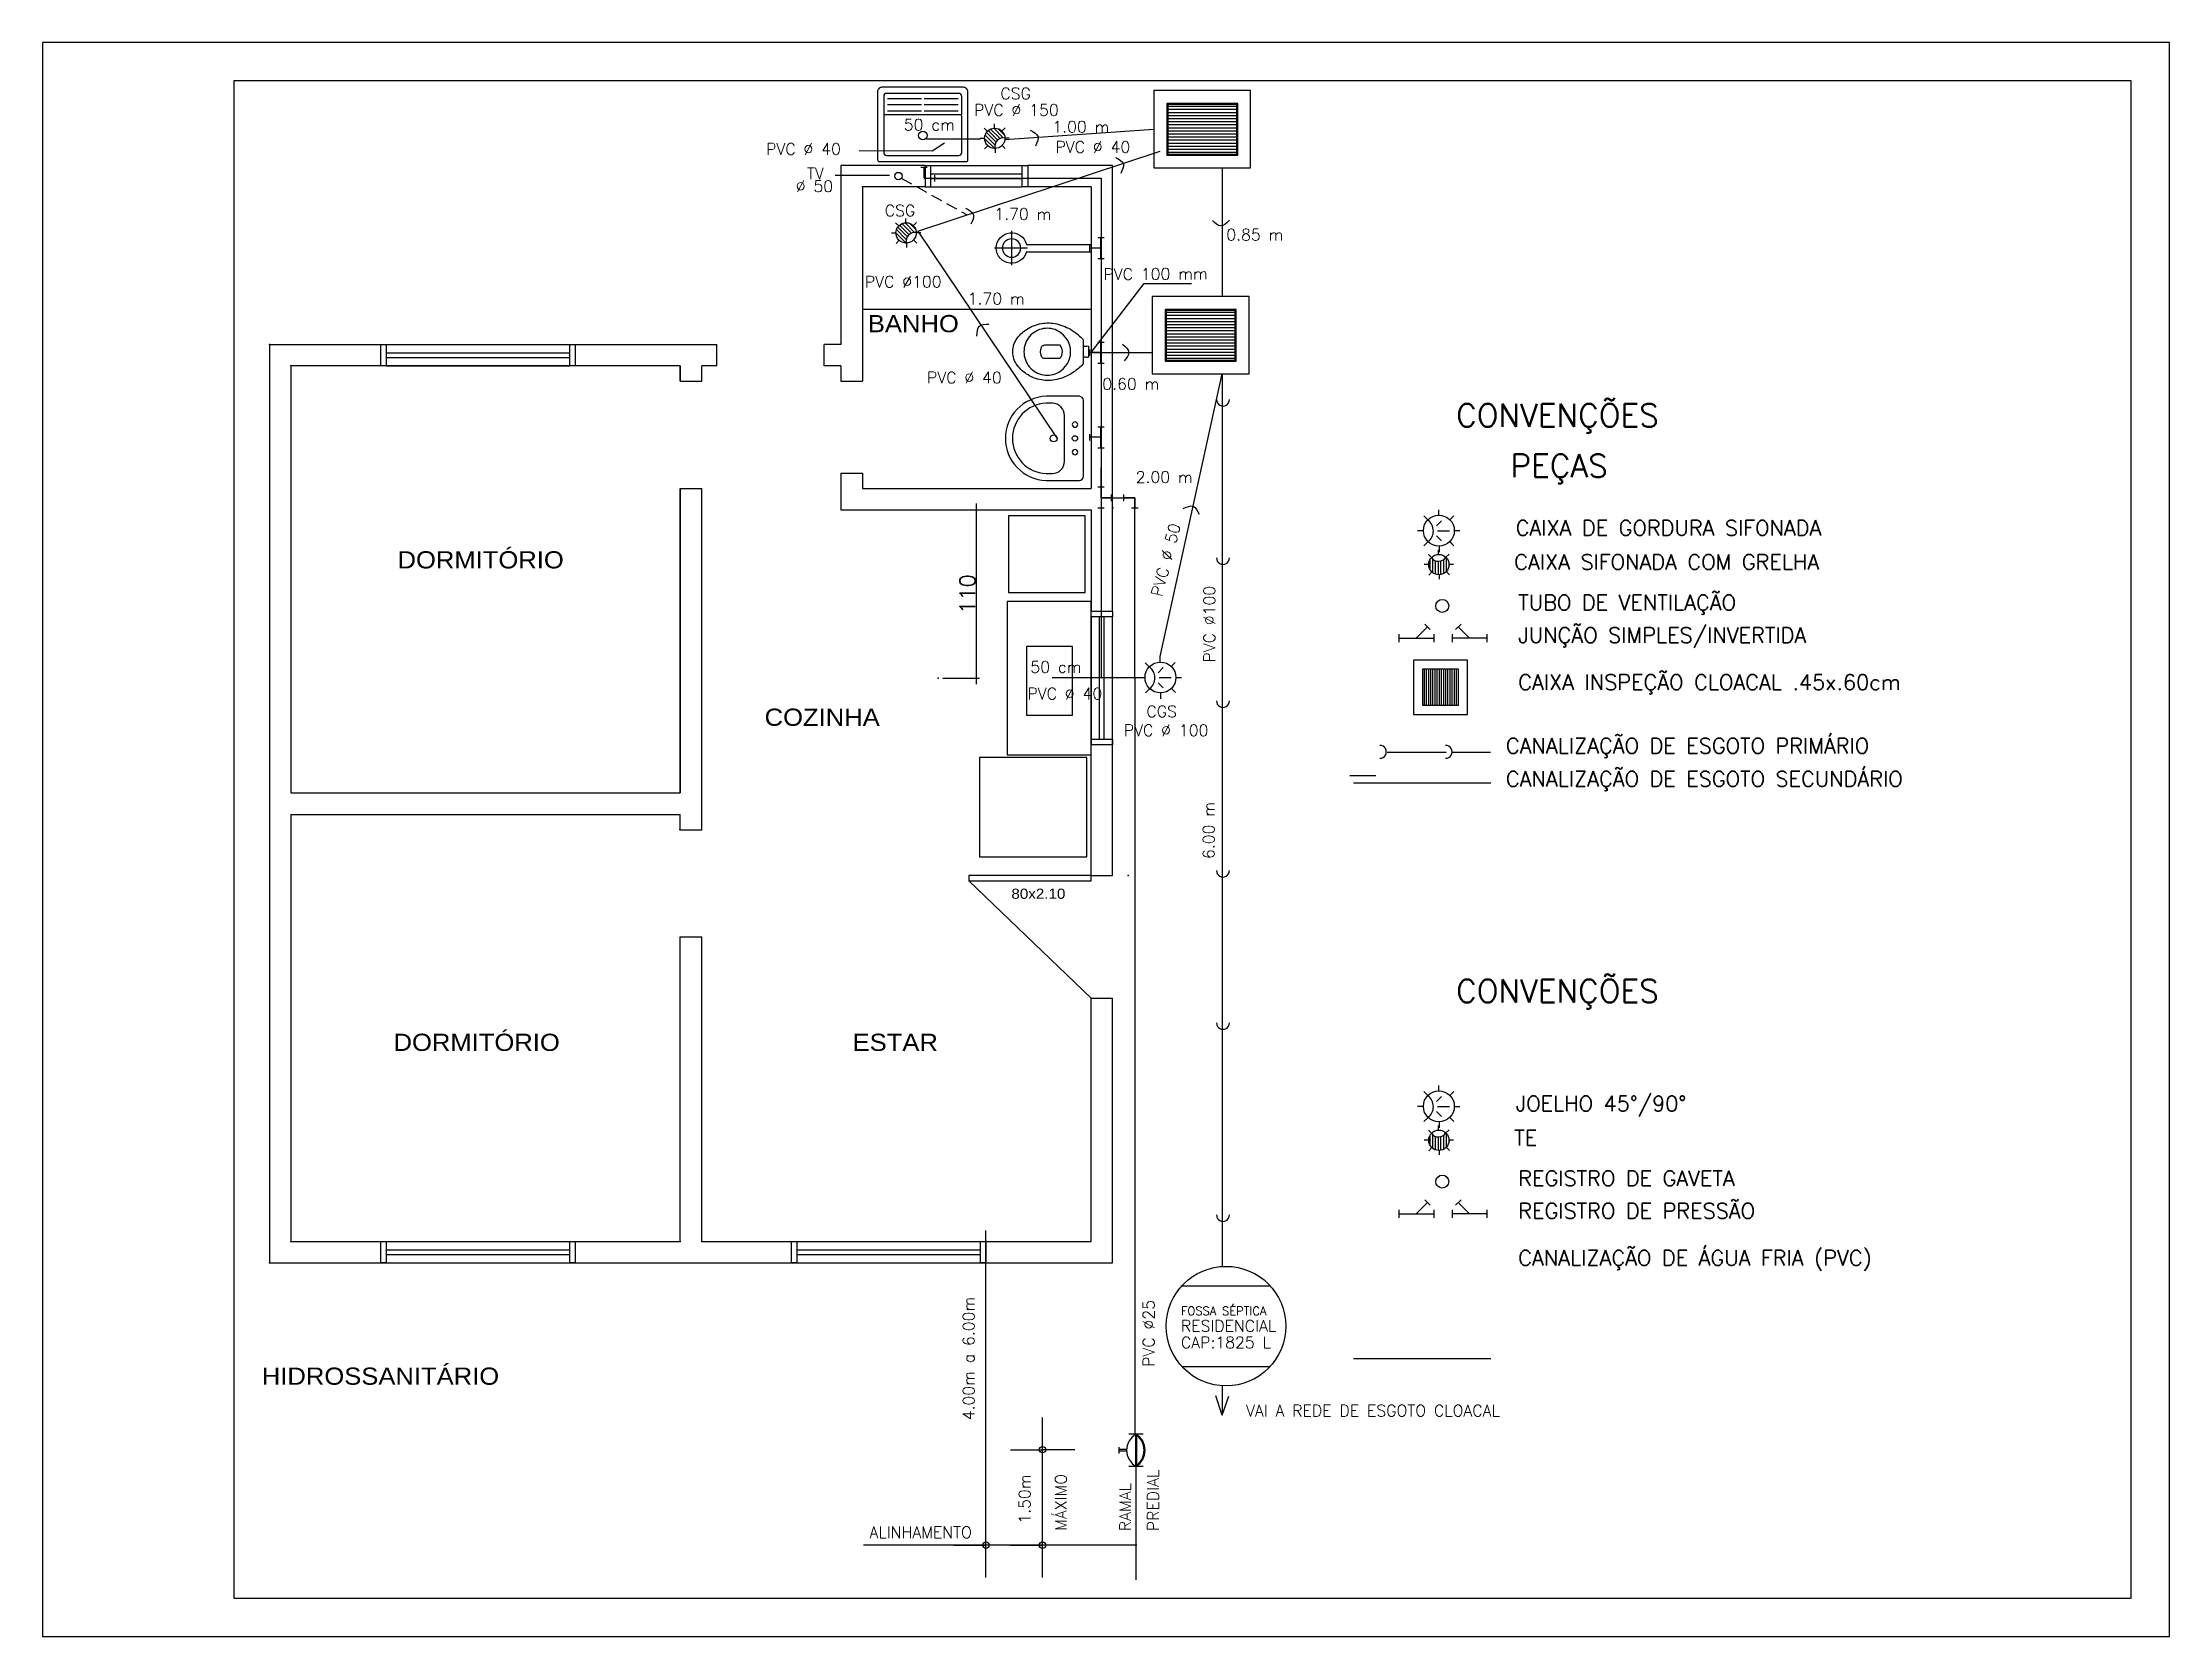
# Model space of a CAD drawing. Extents: x -6702 to 814, y 5971 to 8281.
# Drawn here: x -6695 to -5305, y 5971 to 7013 of the extents above; entities that cross this region are included whole.
import ezdxf

# ---------------------------------------------------------------- set-up
doc = ezdxf.new("R2010")
doc.units = 0
doc.header["$LTSCALE"] = 30
doc.header["$MEASUREMENT"] = 0
for name, pattern in [('ACAD_ISO03W100', [30, 12, -18]), ('DASHED2', [0.375, 0.25, -0.125]), ('TRACEJAD', [1, 0.3, -0.4, 0.3])]:
    doc.linetypes.add(name, pattern=pattern)
doc.layers.get('0').update_dxf_attribs({"color": 1, "linetype": 'CONTINUOUS'})
doc.layers.get('DEFPOINTS').update_dxf_attribs({"linetype": 'CONTINUOUS'})
for name, color, linetype in [('ABERTURAS', 1, 'CONTINUOUS'), ('AGUA', 2, 'CONTINUOUS'), ('BEIRAL', 7, 'TRACEJAD'), ('COTA', 1, 'CONTINUOUS'), ('EQUIP', 7, 'CONTINUOUS'), ('EQUIP_I', 1, 'CONTINUOUS'), ('ESG-CANO', 3, 'CONTINUOUS'), ('ESQUADRIA', 2, 'CONTINUOUS'), ('FOLHA', 7, 'CONTINUOUS'), ('HID1', 7, 'CONTINUOUS'), ('HID3', 2, 'CONTINUOUS'), ('ISOMETRI', 5, 'CONTINUOUS'), ('LINVISTA', 13, 'CONTINUOUS'), ('PAREDE', 6, 'CONTINUOUS'), ('PAREDES', 3, 'CONTINUOUS'), ('REG60-100', 1, 'CONTINUOUS'), ('TEXTOS', 2, 'CONTINUOUS'), ('UNIDADE', 4, 'CONTINUOUS')]:
    doc.layers.add(name, color=color, linetype=linetype)
doc.styles.add('REGUA120', font='simplex.shx')
doc.styles.add('REGUA60', font='simplex.shx')
doc.styles.add('REGUA80', font='simplex.shx')
doc.styles.add('ROMAN', font='ROMAN')

msp = doc.modelspace()

# ---------------------------------------------------------------- texts
at = {"color": 2, "linetype": 'ByBlock', "ltscale": 2, "insert": (-6090.198, 6652.342), "char_height": 10, "attachment_point": 5, "rotation": 90, "style": 'REGUA60'}
msp.add_mtext('\\A1;110', dxfattribs=at)
at = {"layer": 'HID1', "style": 'REGUA60'}
msp.add_text('FOSSA SÉPTICA', height=5.5, dxfattribs=at).set_placement((-5950.721, 6181.232))
at = {"layer": 'REG60-100', "linetype": 'Continuous', "ltscale": 3.937008, "style": 'REGUA60'}
for s, p in [('CSG', (-6068.681, 6975.567)), ('50 cm', (-6131.828, 6955.115)), ('PVC %%c 150', (-6085.829, 6964.737)), ('1.00 m', (-6034.713, 6953.81)), ('PVC %%c 40', (-6221.731, 6939.253)), ('PVC %%c 40', (-6032.662, 6940.653)), (' %%c 50', (-6207.521, 6914.985)), ('TV', (-6194.993, 6923.263)), ('CSG', (-6144.245, 6899.089)), ('1.70 m', (-6072.601, 6896.805)), ('0.85 m', (-5921.049, 6883.316)), ('PVC %%c100', (-6157.229, 6852.569, -143.196)), ('1.70 m', (-6090.02, 6841.542)), ('PVC %%c 40', (-6116.606, 6789.967)), ('0.60 m', (-6002.051, 6785.843)), ('2.00 m', (-5980.276, 6724.922)), ('50 cm', (-6049.084, 6600.906)), ('PVC %%c 40', (-6050.975, 6583.474)), ('CGS', (-5973.223, 6571.837)), ('PVC %%c 100', (-5988.044, 6559.544)), ('RESIDENCIAL', (-5950.721, 6170.402)), ('CAP:1825 L', (-5950.721, 6159.572)), ('VAI A REDE DE ESGOTO CLOACAL', (-5908.184, 6115.057)), ('ALINHAMENTO', (-6154.184, 6035.593, 44.759))]:
    msp.add_text(s, height=7.5, dxfattribs=at).set_placement(p)
for s, rotation, p in [('PVC 100 mm', 0.397564, (-6001.307, 6857.458)), ('PVC %%c 50', 75.37624, (-5963.153, 6650.031)), ('PREDIAL', 90.000003, (-5965.163, 6040.016, 44.759))]:
    msp.add_text(s, height=7.5, rotation=rotation, dxfattribs=at).set_placement(p)
at = {"layer": 'REG60-100'}
for s, height, style, p in [('CONVENÇÕES', 15, 'REGUA120', (-5770.837, 6761.578)), ('PEÇAS', 15, 'REGUA120', (-5735.421, 6728.6)), ('CAIXA DE GORDURA SIFONADA', 10, 'REGUA80', (-5731.945, 6690.482)), ('CAIXA SIFONADA COM GRELHA', 10, 'REGUA80', (-5732.893, 6668.23)), ('TUBO DE VENTILAÇÃO', 10, 'REGUA80', (-5730.265, 6641.689)), ('JUNÇÃO SIMPLES/INVERTIDA', 10, 'REGUA80', (-5730.265, 6620.409)), ('CAIXA INSPEÇÃO CLOACAL .45x.60cm', 10, 'REGUA80', (-5730.265, 6589.676)), ('CANALIZAÇÃO DE ESGOTO PRIMÁRIO', 10, 'REGUA80', (-5738.363, 6548.167)), ('CANALIZAÇÃO DE ESGOTO SECUNDÁRIO', 10, 'REGUA80', (-5738.363, 6526.507)), ('CONVENÇÕES', 15, 'REGUA120', (-5770.837, 6385.466)), ('JOELHO 45°/90°', 10, 'REGUA80', (-5731.945, 6314.37)), ('TE', 10, 'REGUA80', (-5732.893, 6292.118)), ('REGISTRO DE GAVETA', 10, 'REGUA80', (-5730.265, 6265.578)), ('REGISTRO DE PRESSÃO', 10, 'REGUA80', (-5730.265, 6244.297)), ('CANALIZAÇÃO DE ÁGUA FRIA (PVC)', 10, 'REGUA80', (-5730.265, 6213.564))]:
    msp.add_text(s, height=height, dxfattribs=dict(at, style=style)).set_placement(p)
at = {"layer": 'REG60-100', "linetype": 'Continuous', "ltscale": 4.72441, "style": 'REGUA60'}
for s, p in [('PVC %%c100', (-5928.413, 6607.524)), ('6.00 m', (-5928.849, 6479.156)), ('4.00m a 6.00m', (-6085.647, 6112.473, 44.759)), ('PVC %%c25', (-5968.003, 6147.394)), ('1.50m', (-6049.081, 6044.942, 44.759)), ('MÁXIMO', (-6025.388, 6040.203, 44.759)), ('RAMAL', (-5983.328, 6040.016, 44.759))]:
    msp.add_text(s, height=7.5, rotation=90.000003, dxfattribs=at).set_placement(p)
at = {"layer": 'TEXTOS', "linetype": 'Continuous', "ltscale": 3.937008, "style": 'ROMAN', "width": 1.111111}
for s, height, p in [('BANHO', 11.2499, (-6155.265, 6823.335)), ('DORMITÓRIO', 11.2499, (-6462.585, 6669.03)), ('COZINHA', 11.2499, (-6222.718, 6566.195)), ('80x2.10', 6.6666, (-6061.473, 6453.173)), ('DORMITÓRIO', 11.2499, (-6465.184, 6353.804)), ('ESTAR', 11.2499, (-6165.241, 6353.804)), ('HIDROSSANITÁRIO', 11.25, (-6551.255, 6135.701))]:
    msp.add_text(s, height=height, dxfattribs=at).set_placement(p)

# ---------------------------------------------------------------- blocks, each defined once
blk = doc.blocks.new('A$C4FC90704')
at = {"layer": 'HID1', "linetype": 'Continuous', "ltscale": 2.204724}
for p, q in [((5.9, 29.5), (5.9, 5.9)), ((29.5, 29.5), (5.9, 29.5)), ((7.2, 5.9), (7.2, 29.5)), ((8.6, 5.9), (8.6, 29.5)), ((10, 5.9), (10, 29.5)), ((11.4, 5.9), (11.4, 29.5)), ((12.8, 5.9), (12.8, 29.5)), ((14.2, 5.9), (14.2, 29.5)), ((15.6, 5.9), (15.6, 29.5)), ((17, 5.9), (17, 29.5)), ((18.4, 5.9), (18.4, 29.5)), ((19.8, 5.9), (19.8, 29.5)), ((21.2, 5.9), (21.2, 29.5)), ((22.6, 5.9), (22.6, 29.5)), ((24, 5.9), (24, 29.5)), ((25.4, 5.9), (25.4, 29.5)), ((26.8, 5.9), (26.8, 29.5)), ((28.2, 5.9), (28.2, 29.5)), ((29.5, 5.9), (29.5, 29.5)), ((5.9, 5.9), (29.5, 5.9))]:
    blk.add_line(p, q, dxfattribs=at)
at = {"layer": 'HID3', "linetype": 'Continuous', "ltscale": 2.204724}
for p, q in [((0, 35.4), (0, 0)), ((35.4, 35.4), (0, 35.4)), ((35.4, 0), (35.4, 35.4)), ((0, 0), (35.4, 0))]:
    blk.add_line(p, q, dxfattribs=at)
blk = doc.blocks.new('A$C7C7C5568')
at = {"layer": 'HID1', "linetype": 'Continuous', "ltscale": 3.149606}
for p, q in [((4.8, 14.1), (2.8, 16.1)), ((9.5, 16.2), (9.5, 19.1)), ((14.2, 14.4), (16.3, 16.4)), ((14.4, 14.2), (14.4, 4.9)), ((2.9, 9.5), (0, 9.5)), ((5.1, 4.7), (3.1, 2.7)), ((3.7, 12.5), (3.7, 6.6)), ((5.5, 13.2), (5.5, 4.4)), ((7.3, 11.6), (7.3, 3.3)), ((9.1, 11.6), (9.1, 2.9)), ((9.9, 2.9), (9.9, 0)), ((10.8, 11.6), (10.8, 3)), ((12.6, 12.6), (12.6, 3.6)), ((14.5, 5), (16.6, 2.9)), ((16.2, 10.9), (16.2, 8.2)), ((16.3, 9.7), (19.2, 9.7))]:
    blk.add_line(p, q, dxfattribs=at)
blk.add_arc((9.4, 17.2), 5.54, 213.6462, 329.8203, dxfattribs=at)
at = {"layer": 'HID3', "linetype": 'Continuous', "ltscale": 3.149606}
blk.add_circle((9.7, 9.5), 6.65, dxfattribs=at)
blk = doc.blocks.new('A$C5DCB3E14')
at = {"layer": 'HID1', "linetype": 'Continuous', "ltscale": 3.149606}
for p, q in [((6.6, 21), (4, 23.6)), ((12.3, 17.1), (15.7, 20.5)), ((13.8, 24), (13.8, 27.7)), ((21, 21.1), (23.6, 23.7)), ((24, 14), (27.7, 14)), ((3.7, 13.8), (0, 13.8)), ((6.8, 6.6), (4.1, 4)), ((12.3, 10.6), (15.7, 7.3)), ((13, 13.9), (20.8, 13.9)), ((14, 3.7), (14, 0)), ((21.1, 6.8), (23.7, 4.1))]:
    blk.add_line(p, q, dxfattribs=at)
blk.add_arc((1.3, 13.7), 9, 307.8153, 53.408, dxfattribs=at)
at = {"layer": 'HID3', "linetype": 'Continuous', "ltscale": 3.149606}
blk.add_circle((13.9, 14), 10.1, dxfattribs=at)
blk = doc.blocks.new('SACHS__2')
at = {"layer": 'EQUIP', "color": 0, "linetype": 'ByBlock'}
for p, q in [((42.3, 2.4), (0, 2.4)), ((0, 2.4), (0, -2.4)), ((42.3, -2.4), (0, -2.4))]:
    blk.add_line(p, q, dxfattribs=at)
blk.add_arc((52, 0), 10, 193.8865, 166.1135, dxfattribs=at)
at = {"layer": 'EQUIP_I'}
for p, q in [((41.6, 0), (63.2, 0)), ((52, 11.2), (52, -11.2))]:
    blk.add_line(p, q, dxfattribs=at)
blk.add_circle((52, 0), 6, dxfattribs=at)
blk = doc.blocks.new('SAL60CS2')
at = {"layer": 'EQUIP', "color": 0, "linetype": 'ByBlock'}
blk.add_lwpolyline([(-27.5, -24.4), (-27.5, -2.6, -0.369445), (-24.9, 0), (0, 0), (24.9, 0, -0.369445), (27.5, -2.6), (27.5, -24.4, -0.40213), (0, -51, -0.40213)], format="xyb", close=True, dxfattribs=at)
at = {"layer": 'EQUIP_I'}
for points in [[(0, -12.4), (14.9, -12.4, -0.410423), (23, -20.3), (23, -24.4, -0.401806), (0, -46.4, -0.401806), (-23, -24.4), (-23, -20.3, -0.410423), (-14.9, -12.4)], [(0, -3.8, 1), (0, -7.3, 1)], [(0, -21.7, 1), (0, -17.2, 1)]]:
    blk.add_lwpolyline(points, format="xyb", close=True, dxfattribs=at)
for centre in [(-9, -5.5), (9, -5.5)]:
    blk.add_circle(centre, 1.75, dxfattribs=at)
blk = doc.blocks.new('SAP7S__2')
at = {"layer": 'EQUIP', "color": 0, "linetype": 'ByBlock'}
blk.add_lwpolyline([(-4.4, -13), (-6.9, -13), (-7.4, -13, 0.207706), (-8.2, -13.3, 0.059368), (-13.2, -19, 0.082654), (-17.8, -29, 0.104255), (-18.6, -39, 0.107708), (-15.2, -49, 0.088187), (-9, -56, 0.163426), (0, -59, 0.163426), (9, -56, 0.088187), (15.2, -49, 0.107708), (18.6, -39, 0.104255), (17.8, -29, 0.082654), (13.2, -19, 0.059368), (8.2, -13.3, 0.207706), (7.4, -13), (6.9, -13), (4.4, -13, -0.380199), (3.6, -12.2), (3.6, -11.1, -0.087349), (3.7, -10.7, 0.172037), (3.7, -9.8, 0.102747), (3.6, -9.6, 0.167994), (3.1, -9.5), (0, -9.5), (-3.2, -9.5, 0.167994), (-3.6, -9.6, 0.102747), (-3.7, -9.8, 0.172037), (-3.7, -10.7, -0.087349), (-3.6, -11.1), (-3.6, -12.2, -0.380199)], format="xyb", close=True, dxfattribs=at)
at = {"layer": 'EQUIP_I'}
blk.add_line((4.4, -13), (-4.4, -13), dxfattribs=at)
for points in [[(0, -21.2, -0.268395), (13.3, -29, -0.179674), (15.1, -39, -0.170707), (10, -48, -0.179561), (0, -51.7, -0.179561), (-10, -48, -0.170707), (-15.1, -39, -0.179674), (-13.3, -29, -0.268395)], [(-3, -40.3, 0.183333), (3, -40.3, 0.302776), (4.4, -38), (4.4, -28.4, 0.370787), (-4.5, -28.4), (-4.5, -38, 0.302776)]]:
    blk.add_lwpolyline(points, format="xyb", close=True, dxfattribs=at)
blk = doc.blocks.new('SAT13S_2')
at = {"layer": 'EQUIP', "color": 0, "linetype": 'ByBlock'}
blk.add_lwpolyline([(-26.5, -48.5), (26.5, -48.5, 0.414214), (29.5, -45.5), (29.5, -1, 0.414214), (28.5, 0), (-28.5, 0, 0.414214), (-29.5, -1), (-29.5, -45.5, 0.414214)], format="xyb", close=True, dxfattribs=at)
at = {"layer": 'EQUIP_I'}
for points in [[(25.5, -27.7), (25.5, -6, 0.414214), (23.5, -4), (-23.5, -4, 0.414214), (-25.5, -6), (-25.5, -27.7)], [(-25.5, -27.8), (-25.5, -29.7, 0.414214), (-24.5, -30.6), (-23.2, -30.6), (23.1, -30.6), (24.5, -30.6, 0.414214), (25.5, -29.7), (25.5, -27.8)], [(-25.5, -30.5), (-25.5, -42.5, 0.414214), (-23.5, -44.5)], [(-23.5, -44.5), (23.5, -44.5, 0.414214), (25.5, -42.5), (25.5, -30.5, 0.414214)], [(-23.2, -33), (-0.9, -33, 0.414214)], [(-23.2, -37), (-0.9, -37, 0.414214)], [(-23.2, -41), (-0.9, -41, 0.414214)], [(0.8, -33), (23.1, -33, 0.414214)], [(0.8, -37), (23.1, -37, 0.414214)], [(0.8, -41), (23.1, -41, 0.414214)]]:
    blk.add_lwpolyline(points, format="xyb", dxfattribs=at)
blk.add_circle((0, -17), 2.8, dxfattribs=at)
blk = doc.blocks.new('A$C16526772')
at = {"layer": 'AGUA', "linetype": 'Continuous', "ltscale": 6.299213}
for p, q in [((0, 4.7), (0, 8.9)), ((5.1, 13.7), (9.3, 13.7)), ((5.1, 0), (9.3, 0))]:
    blk.add_line(p, q, dxfattribs=at)
at = {"layer": 'AGUA', "linetype": 'Continuous', "ltscale": 2.047244}
blk.add_line((7.2, 6.8), (0.1, 6.8), dxfattribs=at)
at = {"layer": 'HID3'}
blk.add_line((7.2, 0), (7.2, 13.7), dxfattribs=at)
blk.add_arc((-10.8, -24.5), 32, 55.713, 55.8057, dxfattribs=at)

# ---------------------------------------------------------------- linework, layer by layer
at = {"linetype": 'ByBlock', "ltscale": 2}
for p in [(-6546.337, 6815.342), (-6546.337, 6815.342), (-6532.337, 6801.342), (-6532.337, 6801.342), (-6532.337, 6229.342), (-6532.337, 6229.342), (-6277.837, 6229.342), (-6263.837, 6229.342), (-6546.337, 6215.342), (-6546.337, 6215.342)]:
    msp.add_point(p, dxfattribs=at)
at = {"layer": 'ABERTURAS', "ltscale": 2}
for p, q in [((-6277.837, 6498.342), (-6278.637, 6498.342)), ((-6009.337, 6468.342), (-6089.336, 6468.342)), ((-6089.336, 6468.342), (-6089.336, 6465.009)), ((-6089.336, 6465.009), (-6009.337, 6465.009)), ((-6089.336, 6465.009), (-6009.337, 6388.342)), ((-6009.337, 6465.009), (-6009.337, 6468.342)), ((-6009.337, 6465.009), (-6009.337, 6465.009))]:
    msp.add_line(p, q, dxfattribs=at)
at = {"layer": 'AGUA', "linetype": 'Continuous', "ltscale": 6.299213}
for p, q in [((-6120.64, 6931.141), (-6116.429, 6931.141)), ((-6111.691, 6926.024), (-6111.691, 6921.812)), ((-6005.015, 6722.362, -31.587), (-6000.803, 6722.362, -31.587)), ((-5996.065, 6713.034, -31.587), (-5996.065, 6717.245, -31.587)), ((-5987.918, 6713.033, -94.762), (-5987.918, 6717.245, -94.762)), ((-6000.803, 6708.296, -31.587), (-6005.015, 6708.296, -31.587)), ((-5978.695, 6708.296, -94.762), (-5982.906, 6708.296, -94.762))]:
    msp.add_line(p, q, dxfattribs=at)
at = {"layer": 'AGUA', "linetype": 'Continuous', "ltscale": 2.047244}
for p, q in [((-6118.535, 6923.918), (-6118.535, 6931.035)), ((-6002.909, 6715.139, -31.587), (-6002.909, 6722.257, -31.587)), ((-5980.8, 6715.139, -94.762), (-5987.918, 6715.139, -94.762)), ((-5980.8, 6715.139, -94.762), (-5980.8, 6708.296, -94.762))]:
    msp.add_line(p, q, dxfattribs=at)
at = {"layer": 'AGUA', "linetype": 'Continuous', "ltscale": 3.937008}
for p, q in [((-6118.535, 6923.918), (-6002.909, 6923.918)), ((-6002.909, 6923.918, -31.587), (-6002.909, 6597.342, -31.587)), ((-6002.909, 6715.139, 84.233), (-6002.909, 6734.889, 84.233)), ((-6002.909, 6715.139, -31.587), (-5980.8, 6715.139, -31.587)), ((-5980.8, 6597.679, 21.058), (-5980.8, 6715.139, 21.058))]:
    msp.add_line(p, q, dxfattribs=at)
at = {"layer": 'BEIRAL', "color": 1, "linetype": 'ACAD_ISO03W100', "ltscale": 2}
msp.add_line((-6106.251, 6707.342), (-6082.251, 6707.342), dxfattribs=at)
at = {"layer": 'BEIRAL', "color": 1, "linetype": 'Continuous', "ltscale": 2}
for p, q in [((-6084.251, 6593.342), (-6084.251, 6711.342)), ((-6106.251, 6597.342), (-6082.251, 6597.342))]:
    msp.add_line(p, q, dxfattribs=at)
at = {"layer": 'BEIRAL', "color": 1, "linetype": 'ACAD_ISO03W100', "ltscale": 2}
for p in [(-6158.826, 6918.342), (-6084.251, 6707.342), (-6109.251, 6597.342), (-5985.188, 6468.342)]:
    msp.add_point(p, dxfattribs=at)
at = {"layer": 'COTA'}
msp.add_line((-6141.069, 6925.68), (-6176.531, 6925.68), dxfattribs=at)
at = {"layer": 'COTA', "linetype": 'DASHED2'}
msp.add_line((-6133.4, 6923.9), (-6090.315, 6900.005), dxfattribs=at)
at = {"layer": 'COTA', "linetype": 'ByBlock', "ltscale": 2}
msp.add_line((-5995.337, 6557.342, -59.999), (-5995.337, 6553.842, -59.999), dxfattribs=at)
at = {"layer": 'COTA', "ltscale": 2}
for p, q in [((-6470.086, 6229.342), (-6350.088, 6229.342)), ((-6201.586, 6229.342), (-6081.588, 6229.342))]:
    msp.add_line(p, q, dxfattribs=at)
at = {"layer": 'COTA', "linetype": 'Continuous', "ltscale": 3.937008}
for p, q in [((-6078.088, 6009.835, 44.759), (-6078.088, 6236.4, 44.759)), ((-6099.146, 6215.342, 44.759), (-6078.088, 6215.342, 44.759)), ((-6041.106, 6009.835, 44.759), (-6041.106, 6114.345, 44.759)), ((-6062.165, 6093.286, 44.759), (-6041.106, 6093.286, 44.759)), ((-6020.048, 6093.286, 44.759), (-6041.106, 6093.286, 44.759)), ((-5979.516, 6030.893, 44.759), (-6158.193, 6030.893, 44.759)), ((-6099.146, 6030.893, 44.759), (-6078.088, 6030.893, 44.759)), ((-6057.03, 6030.893, 44.759), (-6078.088, 6030.893, 44.759)), ((-6062.165, 6030.893, 44.759), (-6041.106, 6030.893, 44.759)), ((-6020.048, 6030.893, 44.759), (-6041.106, 6030.893, 44.759))]:
    msp.add_line(p, q, dxfattribs=at)
at = {"layer": 'COTA'}
msp.add_circle((-6135.298, 6925.385), 2.41, dxfattribs=at)
at = {"layer": 'DEFPOINTS', "color": 0, "linetype": 'ByBlock', "ltscale": 2}
for p in [(-5995.337, 6932.342), (-6009.337, 6918.342), (-6009.337, 6918.342), (-6172.826, 6815.342), (-6158.826, 6815.342), (-5995.337, 6815.342), (-6277.837, 6801.342), (-6277.837, 6801.342), (-6263.837, 6801.342), (-6263.837, 6801.342), (-6172.826, 6801.342), (-6009.111, 6708.711), (-6009.111, 6708.711), (-5995.111, 6708.711), (-5995.111, 6708.711), (-5985.188, 6707.342), (-6532.337, 6522.342), (-6514.038, 6522.342), (-6513.227, 6522.342), (-6009.337, 6522.342), (-6009.337, 6522.342), (-6532.337, 6508.342), (-6513.227, 6508.342), (-6009.337, 6478.342), (-6009.337, 6478.342), (-6009.337, 6273.603), (-6009.337, 6229.342), (-6009.337, 6229.342), (-5995.337, 6215.342), (-5995.337, 6215.342)]:
    msp.add_point(p, dxfattribs=at)
at = {"layer": 'EQUIP', "color": 0, "linetype": 'ByBlock'}
msp.add_line((-6158.826, 6838.342), (-6009.337, 6838.342), dxfattribs=at)
at = {"layer": 'EQUIP', "linetype": 'Continuous', "ltscale": 3.149606}
for p, q in [((-5975.388, 6103.457, 44.759), (-5984.771, 6103.457, 44.759)), ((-5982.597, 6101.525, 44.759), (-5984.53, 6099.008, 44.759)), ((-5980.079, 6103.457, 44.759), (-5982.597, 6101.525, 44.759)), ((-5980.079, 6082.399, 44.759), (-5980.079, 6103.457, 44.759)), ((-5977.559, 6101.523, 44.759), (-5980.077, 6103.456, 44.759)), ((-5978.235, 6101.523, 44.759), (-5979.778, 6102.708, 44.759)), ((-5979.778, 6102.708, 44.759), (-5979.77, 6083.155, 44.759)), ((-5976.303, 6099.005, 44.759), (-5978.235, 6101.523, 44.759)), ((-5975.628, 6099.005, 44.759), (-5977.559, 6101.523, 44.759)), ((-5991.089, 6090.802, 44.759), (-5991.089, 6095.035, 44.759)), ((-5986.208, 6092.381, 44.759), (-5991.068, 6092.381, 44.759)), ((-5986.145, 6093.456, 44.759), (-5991.004, 6093.456, 44.759)), ((-5985.745, 6096.076, 44.759), (-5986.159, 6092.93, 44.759)), ((-5986.159, 6092.93, 44.759), (-5985.745, 6089.783, 44.759)), ((-5984.53, 6099.008, 44.759), (-5985.745, 6096.076, 44.759)), ((-5985.745, 6089.783, 44.759), (-5984.531, 6086.851, 44.759)), ((-5976.305, 6086.848, 44.759), (-5975.09, 6089.78, 44.759)), ((-5975.089, 6096.073, 44.759), (-5976.303, 6099.005, 44.759)), ((-5975.629, 6086.848, 44.759), (-5974.414, 6089.78, 44.759)), ((-5974.413, 6096.073, 44.759), (-5975.628, 6099.005, 44.759)), ((-5975.09, 6089.78, 44.759), (-5974.675, 6092.927, 44.759)), ((-5974.675, 6092.927, 44.759), (-5975.089, 6096.073, 44.759)), ((-5974.414, 6089.78, 44.759), (-5973.999, 6092.927, 44.759)), ((-5973.999, 6092.927, 44.759), (-5974.413, 6096.073, 44.759)), ((-5975.388, 6082.399, 44.759), (-5984.771, 6082.399, 44.759)), ((-5984.531, 6086.851, 44.759), (-5982.6, 6084.333, 44.759)), ((-5982.6, 6084.333, 44.759), (-5980.082, 6082.4, 44.759)), ((-5980.079, 6082.399, 44.759), (-5977.561, 6084.331, 44.759)), ((-5979.77, 6083.155, 44.759), (-5978.237, 6084.331, 44.759)), ((-5978.237, 6084.331, 44.759), (-5976.305, 6086.848, 44.759)), ((-5977.561, 6084.331, 44.759), (-5975.629, 6086.848, 44.759))]:
    msp.add_line(p, q, dxfattribs=at)
at = {"layer": 'EQUIP_I'}
for points in [[(-6063.273, 6703.409), (-6063.273, 6653.409), (-6013.273, 6653.409), (-6013.273, 6703.409)], [(-6064.337, 6547.342), (-6009.337, 6547.342), (-6009.337, 6647.342), (-6064.337, 6647.342)], [(-6051.541, 6573.068), (-6021.541, 6573.068), (-6021.541, 6618.068), (-6051.541, 6618.068)], [(-6082.222, 6545.55), (-6082.222, 6480.55), (-6012.222, 6480.55), (-6012.222, 6545.55)]]:
    msp.add_lwpolyline(points, close=True, dxfattribs=at)
at = {"layer": 'ESG-CANO', "linetype": 'Continuous', "ltscale": 3.149606}
for p, q in [((-6081.612, 6949.555), (-6117.122, 6949.551)), ((-6065.724, 6949.307), (-5968.364, 6955.972)), ((-6122.576, 6889.336), (-5964.291, 6941.681)), ((-5923.82, 6930.702), (-5923.82, 6846.656)), ((-6122.576, 6889.336), (-6031.664, 6754.001)), ((-6009.337, 6810.045, -37.645), (-5969.39, 6810.045)), ((-5964.224, 6611.505), (-5923.82, 6796.116)), ((-5923.82, 6796.116), (-5923.82, 6212.99)), ((-5927.413, 6779.313), (-5927.27, 6778.222)), ((-5927.27, 6778.222), (-5926.849, 6777.207)), ((-5926.849, 6777.207), (-5926.18, 6776.335)), ((-5926.18, 6776.335), (-5925.308, 6775.665)), ((-5925.308, 6775.665), (-5924.292, 6775.244)), ((-5924.292, 6775.244), (-5923.202, 6775.101)), ((-5923.202, 6775.101), (-5922.112, 6775.244)), ((-5922.112, 6775.244), (-5921.096, 6775.665)), ((-5921.096, 6775.665), (-5920.224, 6776.335)), ((-5920.224, 6776.335), (-5919.554, 6777.207)), ((-5919.554, 6777.207), (-5919.134, 6778.222)), ((-5919.134, 6778.222), (-5918.99, 6779.313)), ((-5927.487, 6675.906), (-5927.343, 6674.816)), ((-5927.343, 6674.816), (-5926.922, 6673.8)), ((-5926.922, 6673.8), (-5926.253, 6672.928)), ((-5926.253, 6672.928), (-5925.381, 6672.259)), ((-5925.381, 6672.259), (-5924.365, 6671.838)), ((-5924.365, 6671.838), (-5923.275, 6671.694)), ((-5923.275, 6671.694), (-5922.185, 6671.838)), ((-5922.185, 6671.838), (-5921.169, 6672.259)), ((-5921.169, 6672.259), (-5920.297, 6672.928)), ((-5920.297, 6672.928), (-5919.627, 6673.8)), ((-5919.627, 6673.8), (-5919.207, 6674.816)), ((-5919.207, 6674.816), (-5919.063, 6675.906)), ((-5974.252, 6597.535), (-6034.776, 6597.535)), ((-5927.487, 6582.442), (-5927.343, 6581.351)), ((-5927.343, 6581.351), (-5926.922, 6580.336)), ((-5926.922, 6580.336), (-5926.253, 6579.463)), ((-5926.253, 6579.463), (-5925.381, 6578.794)), ((-5925.381, 6578.794), (-5924.365, 6578.373)), ((-5924.365, 6578.373), (-5923.275, 6578.23)), ((-5923.275, 6578.23), (-5922.185, 6578.373)), ((-5922.185, 6578.373), (-5921.169, 6578.794)), ((-5921.169, 6578.794), (-5920.297, 6579.463)), ((-5920.297, 6579.463), (-5919.627, 6580.336)), ((-5919.627, 6580.336), (-5919.207, 6581.351)), ((-5919.207, 6581.351), (-5919.063, 6582.442)), ((-5819.667, 6553.248, 0.022), (-5820.757, 6553.391, 0.022)), ((-5819.667, 6553.248), (-5820.757, 6553.391)), ((-5819.667, 6553.248), (-5819.667, 6553.248, 0.022)), ((-5818.651, 6552.827, 0.022), (-5819.667, 6553.248, 0.022)), ((-5818.651, 6552.827), (-5819.667, 6553.248)), ((-5818.651, 6552.827), (-5818.651, 6552.827, 0.022)), ((-5817.779, 6552.158, 0.022), (-5818.651, 6552.827, 0.022)), ((-5817.779, 6552.158), (-5818.651, 6552.827)), ((-5818.651, 6545.532, 0.022), (-5817.779, 6546.201, 0.022)), ((-5818.651, 6545.532), (-5817.779, 6546.201)), ((-5817.779, 6552.158), (-5817.779, 6552.158, 0.022)), ((-5817.11, 6551.285, 0.022), (-5817.779, 6552.158, 0.022)), ((-5817.11, 6551.285), (-5817.779, 6552.158)), ((-5817.779, 6546.201, 0.022), (-5817.11, 6547.074, 0.022)), ((-5817.779, 6546.201), (-5817.11, 6547.074)), ((-5817.779, 6546.201), (-5817.779, 6546.201, 0.022)), ((-5817.11, 6551.285), (-5817.11, 6551.285, 0.022)), ((-5816.689, 6550.269, 0.022), (-5817.11, 6551.285, 0.022)), ((-5816.689, 6550.269), (-5817.11, 6551.285)), ((-5817.11, 6547.074, 0.022), (-5816.689, 6548.089, 0.022)), ((-5817.11, 6547.074), (-5816.689, 6548.089)), ((-5817.11, 6547.074), (-5817.11, 6547.074, 0.022)), ((-5816.689, 6550.269), (-5816.689, 6550.269, 0.022)), ((-5816.546, 6549.18, 0.022), (-5816.689, 6550.269, 0.022)), ((-5816.546, 6549.18), (-5816.689, 6550.269)), ((-5816.689, 6548.089, 0.022), (-5816.546, 6549.18, 0.022)), ((-5816.689, 6548.089), (-5816.546, 6549.18)), ((-5816.689, 6548.089), (-5816.689, 6548.089, 0.022)), ((-5816.546, 6549.18), (-5816.546, 6549.18, 0.022)), ((-5816.016, 6548.958), (-5777.474, 6548.958)), ((-5776.703, 6553.248, 0.022), (-5777.793, 6553.391, 0.022)), ((-5776.703, 6553.248), (-5777.793, 6553.391)), ((-5776.703, 6553.248), (-5776.703, 6553.248, 0.022)), ((-5775.687, 6552.827, 0.022), (-5776.703, 6553.248, 0.022)), ((-5775.687, 6552.827), (-5776.703, 6553.248)), ((-5775.687, 6552.827), (-5775.687, 6552.827, 0.022)), ((-5774.815, 6552.158, 0.022), (-5775.687, 6552.827, 0.022)), ((-5774.815, 6552.158), (-5775.687, 6552.827)), ((-5775.687, 6545.532, 0.022), (-5774.815, 6546.201, 0.022)), ((-5775.687, 6545.532), (-5774.815, 6546.201)), ((-5774.815, 6552.158), (-5774.815, 6552.158, 0.022)), ((-5774.145, 6551.285, 0.022), (-5774.815, 6552.158, 0.022)), ((-5774.145, 6551.285), (-5774.815, 6552.158)), ((-5774.815, 6546.201, 0.022), (-5774.145, 6547.074, 0.022)), ((-5774.815, 6546.201), (-5774.145, 6547.074)), ((-5774.815, 6546.201), (-5774.815, 6546.201, 0.022)), ((-5774.145, 6551.285), (-5774.145, 6551.285, 0.022)), ((-5773.725, 6550.269, 0.022), (-5774.145, 6551.285, 0.022)), ((-5773.725, 6550.269), (-5774.145, 6551.285)), ((-5774.145, 6547.074, 0.022), (-5773.725, 6548.089, 0.022)), ((-5774.145, 6547.074), (-5773.725, 6548.089)), ((-5774.145, 6547.074), (-5774.145, 6547.074, 0.022)), ((-5773.725, 6550.269), (-5773.725, 6550.269, 0.022)), ((-5773.581, 6549.18, 0.022), (-5773.725, 6550.269, 0.022)), ((-5773.581, 6549.18), (-5773.725, 6550.269)), ((-5773.725, 6548.089, 0.022), (-5773.581, 6549.18, 0.022)), ((-5773.725, 6548.089), (-5773.581, 6549.18)), ((-5773.725, 6548.089), (-5773.725, 6548.089, 0.022)), ((-5773.684, 6548.958), (-5748.41, 6548.958)), ((-5773.581, 6549.18), (-5773.581, 6549.18, 0.022)), ((-5840.441, 6533.856), (-5823.382, 6533.856)), ((-5820.757, 6544.968, 0.022), (-5819.667, 6545.111, 0.022)), ((-5820.757, 6544.968), (-5819.667, 6545.111)), ((-5819.667, 6545.111, 0.022), (-5818.651, 6545.532, 0.022)), ((-5819.667, 6545.111), (-5818.651, 6545.532)), ((-5819.667, 6545.111), (-5819.667, 6545.111, 0.022)), ((-5818.651, 6545.532), (-5818.651, 6545.532, 0.022)), ((-5777.793, 6544.968, 0.022), (-5776.703, 6545.111, 0.022)), ((-5777.793, 6544.968), (-5776.703, 6545.111)), ((-5776.703, 6545.111, 0.022), (-5775.687, 6545.532, 0.022)), ((-5776.703, 6545.111), (-5775.687, 6545.532)), ((-5776.703, 6545.111), (-5776.703, 6545.111, 0.022)), ((-5775.687, 6545.532), (-5775.687, 6545.532, 0.022)), ((-5927.487, 6471.619), (-5927.343, 6470.529)), ((-5927.343, 6470.529), (-5926.922, 6469.514)), ((-5926.922, 6469.514), (-5926.253, 6468.641)), ((-5926.253, 6468.641), (-5925.381, 6467.972)), ((-5925.381, 6467.972), (-5924.365, 6467.551)), ((-5924.365, 6467.551), (-5923.275, 6467.408)), ((-5923.275, 6467.408), (-5922.185, 6467.551)), ((-5922.185, 6467.551), (-5921.169, 6467.972)), ((-5921.169, 6467.972), (-5920.297, 6468.641)), ((-5920.297, 6468.641), (-5919.627, 6469.514)), ((-5919.627, 6469.514), (-5919.207, 6470.529)), ((-5919.207, 6470.529), (-5919.063, 6471.619)), ((-5927.487, 6372.185), (-5927.343, 6371.095)), ((-5927.343, 6371.095), (-5926.922, 6370.08)), ((-5926.922, 6370.08), (-5926.253, 6369.207)), ((-5926.253, 6369.207), (-5925.381, 6368.538)), ((-5925.381, 6368.538), (-5924.365, 6368.117)), ((-5924.365, 6368.117), (-5923.275, 6367.974)), ((-5923.275, 6367.974), (-5922.185, 6368.117)), ((-5922.185, 6368.117), (-5921.169, 6368.538)), ((-5921.169, 6368.538), (-5920.297, 6369.207)), ((-5920.297, 6369.207), (-5919.627, 6370.08)), ((-5919.627, 6370.08), (-5919.207, 6371.095)), ((-5919.207, 6371.095), (-5919.063, 6372.185)), ((-5927.487, 6246.676), (-5927.343, 6245.586)), ((-5927.343, 6245.586), (-5926.922, 6244.57)), ((-5926.922, 6244.57), (-5926.253, 6243.698)), ((-5926.253, 6243.698), (-5925.381, 6243.029)), ((-5925.381, 6243.029), (-5924.365, 6242.608)), ((-5924.365, 6242.608), (-5923.275, 6242.464)), ((-5923.275, 6242.464), (-5922.185, 6242.608)), ((-5922.185, 6242.608), (-5921.169, 6243.029)), ((-5921.169, 6243.029), (-5920.297, 6243.698)), ((-5920.297, 6243.698), (-5919.627, 6244.57)), ((-5919.627, 6244.57), (-5919.207, 6245.586)), ((-5919.207, 6245.586), (-5919.063, 6246.676)), ((-5923.82, 6135.049), (-5923.82, 6115.782))]:
    msp.add_line(p, q, dxfattribs=at)
at = {"layer": 'ESG-CANO', "linetype": 'Continuous', "ltscale": 15.748032}
for p, q in [((-5748.262, 6528.787), (-5837.982, 6528.787)), ((-5748.262, 6152.676), (-5837.982, 6152.676))]:
    msp.add_line(p, q, dxfattribs=at)
at = {"layer": 'ESQUADRIA'}
for p, q in [((-6117.836, 6932.342, -112.379), (-6054.337, 6932.342, -112.379)), ((-6114.336, 6932.342, 52.379), (-6114.336, 6918.342, 52.379)), ((-6114.336, 6926.741), (-6054.337, 6926.741)), ((-6114.336, 6923.742), (-6054.337, 6923.742)), ((-6117.836, 6918.342), (-6054.337, 6918.342)), ((-6470.086, 6809.842, 67.619), (-6350.088, 6809.842, 67.619)), ((-6470.086, 6806.842, 67.619), (-6350.088, 6806.842, 67.619)), ((-6009.337, 6557.343), (-6009.337, 6637.342)), ((-6003.837, 6557.343), (-6003.837, 6637.342)), ((-6000.837, 6557.343), (-6000.837, 6637.342)), ((-5995.337, 6557.343), (-5995.337, 6637.342)), ((-6470.086, 6223.842, 112.379), (-6350.088, 6223.842, 112.379)), ((-6470.086, 6220.842, 112.379), (-6350.088, 6220.842, 112.379)), ((-6201.586, 6223.842, 112.379), (-6081.588, 6223.842, 112.379)), ((-6201.586, 6220.842, 112.379), (-6081.588, 6220.842, 112.379))]:
    msp.add_line(p, q, dxfattribs=at)
at = {"layer": 'ESQUADRIA', "flags": 128}
for points, elevation in [([(-6050.837, 6918.342), (-6054.337, 6918.342), (-6054.337, 6932.342), (-6050.837, 6932.342)], -112.379), ([(-6473.586, 6815.342), (-6470.086, 6815.342), (-6470.086, 6801.342), (-6473.586, 6801.342), (-6473.586, 6815.342)], -44.759), ([(-6346.588, 6229.342), (-6346.588, 6215.342), (-6350.088, 6215.342), (-6350.088, 6229.342), (-6346.588, 6229.342)], 44.759), ([(-6078.088, 6229.342), (-6078.088, 6215.342), (-6081.588, 6215.342), (-6081.588, 6229.342), (-6078.088, 6229.342)], 44.759)]:
    msp.add_lwpolyline(points, dxfattribs=dict(at, elevation=elevation))
for points in [[(-6346.588, 6815.342), (-6346.588, 6801.342), (-6350.088, 6801.342), (-6350.088, 6815.342), (-6346.588, 6815.342)], [(-5995.337, 6640.842), (-5995.337, 6637.342), (-6009.337, 6637.342), (-6009.337, 6640.842)], [(-5995.337, 6553.843), (-5995.337, 6557.343), (-6009.337, 6557.343), (-6009.337, 6553.843)], [(-6473.586, 6229.342), (-6470.086, 6229.342), (-6470.086, 6215.342), (-6473.586, 6215.342), (-6473.586, 6229.342)], [(-6205.086, 6229.342), (-6201.586, 6229.342), (-6201.586, 6215.342), (-6205.086, 6215.342), (-6205.086, 6229.342)]]:
    msp.add_lwpolyline(points, dxfattribs=at)
at = {"layer": 'FOLHA', "color": 1}
for p, q in [((-5304.795, 7012.598), (-6694.53, 7012.598)), ((-6694.53, 7012.598), (-6694.53, 5971.272)), ((-5304.795, 5971.272), (-5304.795, 7012.598)), ((-6694.53, 5971.272), (-5304.795, 5971.272))]:
    msp.add_line(p, q, dxfattribs=at)
at = {"layer": 'FOLHA'}
for p, q in [((-5329.795, 6987.598), (-6569.53, 6987.598)), ((-6569.53, 6987.598), (-6569.53, 5996.272)), ((-5329.795, 5996.272), (-5329.795, 6987.598)), ((-6569.53, 5996.272), (-5329.795, 5996.272))]:
    msp.add_line(p, q, dxfattribs=at)
at = {"layer": 'HID1', "color": 1}
for p, q in [((-5913.612, 6972.818), (-5959.94, 6972.818)), ((-5959.94, 6972.818), (-5959.94, 6939.125)), ((-5914.196, 6972.229), (-5959.351, 6972.229)), ((-5959.351, 6972.229), (-5959.351, 6939.71)), ((-5959.351, 6971.007), (-5914.196, 6971.007)), ((-5959.351, 6969.001), (-5914.196, 6969.001)), ((-5959.351, 6966.995), (-5914.196, 6966.995)), ((-5959.351, 6964.989), (-5914.196, 6964.989)), ((-5959.351, 6962.983), (-5914.196, 6962.983)), ((-5914.196, 6939.71), (-5914.196, 6972.229)), ((-5913.612, 6939.125), (-5913.612, 6972.818)), ((-5959.351, 6960.978), (-5914.196, 6960.978)), ((-5959.351, 6958.972), (-5914.196, 6958.972)), ((-5959.351, 6956.966), (-5914.196, 6956.966)), ((-5959.351, 6954.96), (-5914.196, 6954.96)), ((-5959.351, 6952.954), (-5914.196, 6952.954)), ((-5959.351, 6950.949), (-5914.196, 6950.949)), ((-5959.351, 6948.943), (-5914.196, 6948.943)), ((-6160.911, 6942.089), (-6113.294, 6941.959)), ((-6113.294, 6941.959), (-6105.257, 6947.047)), ((-5959.94, 6939.125), (-5913.612, 6939.125)), ((-5959.351, 6946.937), (-5914.196, 6946.937)), ((-5959.351, 6944.931), (-5914.196, 6944.931)), ((-5959.351, 6942.925), (-5914.196, 6942.925)), ((-5959.351, 6940.92), (-5914.196, 6940.92)), ((-5959.351, 6939.71), (-5914.196, 6939.71)), ((-6009.337, 6810.045, -37.623), (-5974.621, 6855.171)), ((-5974.621, 6855.171), (-5943.874, 6855.171)), ((-5914.638, 6838.233), (-5960.967, 6838.233)), ((-5960.967, 6838.233), (-5960.967, 6804.54)), ((-5915.223, 6837.643), (-5960.377, 6837.643)), ((-5960.377, 6837.643), (-5960.377, 6805.124)), ((-5915.223, 6805.124), (-5915.223, 6837.643)), ((-5914.638, 6804.54), (-5914.638, 6838.233)), ((-5960.377, 6836.421), (-5915.223, 6836.421)), ((-5960.377, 6834.415), (-5915.223, 6834.415)), ((-5960.377, 6832.409), (-5915.223, 6832.409)), ((-5960.377, 6830.404), (-5915.223, 6830.404)), ((-5960.377, 6828.398), (-5915.223, 6828.398)), ((-5960.377, 6826.392), (-5915.223, 6826.392)), ((-5960.377, 6824.386), (-5915.223, 6824.386)), ((-5960.377, 6822.38), (-5915.223, 6822.38)), ((-5960.377, 6820.375), (-5915.223, 6820.375)), ((-5960.377, 6818.369), (-5915.223, 6818.369)), ((-5960.377, 6816.363), (-5915.223, 6816.363)), ((-5960.377, 6814.357), (-5915.223, 6814.357)), ((-5960.377, 6812.351), (-5915.223, 6812.351)), ((-5960.377, 6810.346), (-5915.223, 6810.346)), ((-5960.967, 6804.54), (-5914.638, 6804.54)), ((-5960.377, 6808.34), (-5915.223, 6808.34)), ((-5960.377, 6806.334), (-5915.223, 6806.334)), ((-5960.377, 6805.124), (-5915.223, 6805.124))]:
    msp.add_line(p, q, dxfattribs=at)
at = {"layer": 'HID1', "linetype": 'Continuous', "ltscale": 3.149606}
for p, q in [((-5774.965, 6686.487), (-5772.331, 6683.852)), ((-5796.892, 6623.491), (-5789.547, 6630.836)), ((-5791.334, 6632.623), (-5787.76, 6629.049)), ((-5767.7, 6632.623), (-5771.274, 6629.049)), ((-5762.142, 6623.491), (-5769.487, 6630.836)), ((-5808.265, 6626.177), (-5808.265, 6620.806)), ((-5808.265, 6623.491), (-5785.519, 6623.491)), ((-5785.519, 6626.177), (-5785.519, 6620.806)), ((-5773.515, 6626.177), (-5773.515, 6620.806)), ((-5750.769, 6623.491), (-5773.515, 6623.491)), ((-5750.769, 6626.177), (-5750.769, 6620.806)), ((-5774.965, 6310.375), (-5772.331, 6307.74)), ((-5796.892, 6247.379), (-5789.547, 6254.724)), ((-5791.334, 6256.511), (-5787.76, 6252.937)), ((-5767.7, 6256.511), (-5771.274, 6252.937)), ((-5762.142, 6247.379), (-5769.487, 6254.724)), ((-5808.265, 6250.065), (-5808.265, 6244.694)), ((-5808.265, 6247.379), (-5785.519, 6247.379)), ((-5785.519, 6250.065), (-5785.519, 6244.694)), ((-5773.515, 6250.065), (-5773.515, 6244.694)), ((-5750.769, 6247.379), (-5773.515, 6247.379)), ((-5750.769, 6250.065), (-5750.769, 6244.694))]:
    msp.add_line(p, q, dxfattribs=at)
at = {"layer": 'HID1'}
for p, q in [((-5950.751, 6200.304), (-5892.322, 6200.304)), ((-5950.104, 6147.736), (-5892.322, 6147.736))]:
    msp.add_line(p, q, dxfattribs=at)
at = {"layer": 'HID1', "linetype": 'Continuous', "ltscale": 3.149606}
for centre in [(-5779.938, 6644.55), (-5779.938, 6268.438)]:
    msp.add_circle(centre, 4.239, dxfattribs=at)
at = {"layer": 'HID1'}
msp.add_circle((-5921.213, 6174.02, 0.011), 39.058, dxfattribs=at)
at = {"layer": 'HID3', "linetype": 'Continuous', "ltscale": 1.574803}
for p, q in [((-5905.189, 6981.242), (-5968.364, 6981.242)), ((-5968.364, 6981.242), (-5968.364, 6930.702)), ((-5905.189, 6930.702), (-5905.189, 6981.242)), ((-5968.364, 6930.702), (-5905.189, 6930.702)), ((-5906.215, 6846.656), (-5969.39, 6846.656)), ((-5969.39, 6846.656), (-5969.39, 6796.116)), ((-5906.215, 6796.116), (-5906.215, 6846.656)), ((-5969.39, 6796.116), (-5906.215, 6796.116))]:
    msp.add_line(p, q, dxfattribs=at)
at = {"layer": 'HID3'}
for p, q in [((-5961.513, 6855.775), (-5961.513, 6855.775)), ((-5991.855, 6715.139, -31.587), (-5980.8, 6715.139, -31.587)), ((-5980.8, 6597.679, 21.058), (-5980.8, 6171.114, 21.058)), ((-5980.8, 6171.114, 21.058), (-5980.8, 6103.457, 21.058)), ((-5980.079, 6082.399, 44.759), (-5980.079, 6008.231, 44.759))]:
    msp.add_line(p, q, dxfattribs=at)
at = {"layer": 'ISOMETRI', "color": 51, "linetype": 'Continuous', "ltscale": 3.937008}
for p, q in [((-6065.442, 6931.815, 94.762), (-6065.442, 6931.815, 221.112)), ((-5923.82, 6115.782), (-5927.825, 6128.484)), ((-5923.82, 6115.782), (-5919.403, 6128.347))]:
    msp.add_line(p, q, dxfattribs=at)
at = {"layer": 'ISOMETRI', "color": 51, "linetype": 'Continuous', "ltscale": 2.047244}
msp.add_line((-5996.065, 6715.139, -31.587), (-6002.909, 6715.139, -31.587), dxfattribs=at)
at = {"layer": 'ISOMETRI', "color": 51, "linetype": 'Continuous', "ltscale": 3.937008}
for centre in [(-6041.106, 6093.286, 44.759), (-6078.088, 6030.893, 44.759), (-6041.106, 6030.893, 44.759)]:
    msp.add_circle(centre, 2.106, dxfattribs=at)
at = {"layer": 'LINVISTA'}
for p, q in [((-6470.086, 6815.342, -44.759), (-6350.088, 6815.342)), ((-6470.086, 6801.342), (-6350.088, 6801.342)), ((-6009.337, 6637.341), (-6009.337, 6557.342)), ((-6470.086, 6215.342, 44.759), (-6350.088, 6215.342, 44.759)), ((-6201.586, 6215.342, 44.759), (-6081.588, 6215.342, 44.759))]:
    msp.add_line(p, q, dxfattribs=at)
at = {"layer": 'PAREDE'}
msp.add_point((-5995.111, 6708.711), dxfattribs=at)
msp.add_point((-5995.111, 6708.711), dxfattribs=at)
at = {"layer": 'PAREDES'}
for p, q in [((-6172.826, 6932.342), (-6172.826, 6815.342)), ((-6117.836, 6932.342), (-6172.826, 6932.342)), ((-6117.836, 6932.342, 52.379), (-6117.836, 6918.342, 52.379)), ((-5995.337, 6932.342), (-6050.837, 6932.342)), ((-6050.837, 6932.342, 52.379), (-6050.837, 6918.342, 52.379)), ((-5995.337, 6640.842), (-5995.337, 6932.342)), ((-6158.826, 6918.342), (-6158.826, 6791.342)), ((-6117.836, 6918.342), (-6158.826, 6918.342)), ((-6009.337, 6918.342), (-6050.837, 6918.342)), ((-6009.337, 6918.342), (-6009.337, 6721.342)), ((-6546.337, 6815.342), (-6546.337, 6215.342)), ((-6546.337, 6815.342), (-6473.586, 6815.342, -44.759)), ((-6346.588, 6815.342), (-6253.837, 6815.342)), ((-6253.837, 6801.342), (-6253.837, 6815.342)), ((-6183.837, 6801.342), (-6183.837, 6815.342)), ((-6172.826, 6815.342), (-6183.837, 6815.342)), ((-6277.837, 6791.342), (-6277.837, 6801.342)), ((-6277.837, 6801.342), (-6277.837, 6791.342)), ((-6263.837, 6791.342), (-6263.837, 6801.342)), ((-6253.837, 6801.342), (-6263.837, 6801.342)), ((-6172.826, 6801.342), (-6183.837, 6801.342)), ((-6172.826, 6801.342), (-6172.826, 6791.342)), ((-6277.837, 6791.342), (-6263.837, 6791.342)), ((-6172.826, 6791.342), (-6158.826, 6791.342)), ((-6172.826, 6731.342), (-6158.826, 6731.342)), ((-6172.826, 6731.342), (-6172.826, 6707.342)), ((-6158.826, 6731.342), (-6158.826, 6721.342)), ((-6277.837, 6721.342), (-6263.837, 6721.342)), ((-6277.837, 6522.342), (-6277.837, 6721.342)), ((-6277.837, 6721.342), (-6277.837, 6522.342)), ((-6263.837, 6498.342), (-6263.837, 6721.342)), ((-6158.826, 6721.342), (-6009.337, 6721.342)), ((-6172.826, 6707.342), (-6009.337, 6707.342)), ((-6009.337, 6707.342), (-6009.337, 6640.841)), ((-5995.337, 6640.842), (-6009.337, 6640.842)), ((-6009.337, 6468.342), (-6009.337, 6553.843)), ((-5995.337, 6553.843), (-6009.337, 6553.843)), ((-5995.337, 6468.342), (-5995.337, 6553.842)), ((-6532.337, 6522.342), (-6277.837, 6522.342)), ((-6532.337, 6508.342), (-6277.837, 6508.342)), ((-6532.337, 6508.342), (-6532.337, 6229.342)), ((-6277.837, 6498.342), (-6277.837, 6508.342)), ((-6277.837, 6498.342), (-6263.837, 6498.342)), ((-6277.837, 6498.342), (-6263.837, 6498.342)), ((-6009.337, 6468.342), (-5995.337, 6468.342)), ((-6277.837, 6428.342), (-6263.837, 6428.342)), ((-6277.837, 6229.342), (-6277.837, 6428.342)), ((-6263.837, 6229.342), (-6263.837, 6428.342)), ((-6009.337, 6388.342), (-5995.337, 6388.342)), ((-6009.337, 6229.342), (-6009.337, 6388.342)), ((-5995.337, 6215.342), (-5995.337, 6388.342)), ((-6532.337, 6229.342), (-6277.837, 6229.342)), ((-6263.837, 6229.342), (-6009.337, 6229.342)), ((-6546.337, 6215.342), (-5995.337, 6215.342))]:
    msp.add_line(p, q, dxfattribs=at)
msp.add_lwpolyline([(-6277.837, 6801.342), (-6532.337, 6801.342), (-6532.337, 6522.342)], dxfattribs=at)
at = {"layer": 'UNIDADE', "ltscale": 2}
for points in [[(-6049.292, 6955.419), (-6044.066, 6951.067), (-6045.808, 6944.975)], [(-5993.511, 6937.522), (-5988.285, 6933.171), (-5990.027, 6927.079)], [(-6091.497, 6904.451), (-6086.271, 6900.1), (-6088.013, 6894.008)], [(-5918.99, 6896.449), (-5924.728, 6892.799), (-5929.999, 6896.316)], [(-6083.972, 6820.785), (-6082.36, 6827.391), (-6076.122, 6828.504)], [(-5988.946, 6815.517), (-5984.807, 6810.121), (-5987.849, 6804.562)], [(-5949.145, 6708.241), (-5942.474, 6709.562), (-5938.837, 6704.374)]]:
    msp.add_spline(points, degree=3, dxfattribs=at)

# ---------------------------------------------------------------- block references
at = {"layer": 'EQUIP', "rotation": 180}
msp.add_blockref('SAT13S_2', (-6119.417, 6934.864), dxfattribs=at)
at = {"layer": 'EQUIP', "xscale": -1}
msp.add_blockref('SACHS__2', (-6009.337, 6878.342), dxfattribs=at)
at = {"layer": 'EQUIP', "xscale": -1, "rotation": 270}
for name, p in [('SAP7S__2', (-6001.59, 6810.603)), ('SAL60CS2', (-6014.414, 6754.001))]:
    msp.add_blockref(name, p, dxfattribs=at)
at = {"layer": 'HID1', "rotation": 225}
for p in [(-6072.237, 6963.607), (-6130.157, 6901.817)]:
    msp.add_blockref('A$C7C7C5568', p, dxfattribs=at)
at = {"layer": 'HID1'}
for name, p in [('A$C5DCB3E14', (-5796.071, 6679.716)), ('A$C7C7C5568', (-5791.823, 6662.031)), ('A$C5DCB3E14', (-5977.977, 6583.781)), ('A$C4FC90704', (-5798.818, 6573.695)), ('A$C5DCB3E14', (-5796.071, 6303.604)), ('A$C7C7C5568', (-5791.823, 6285.919))]:
    msp.add_blockref(name, p, dxfattribs=at)
at = {"layer": 'UNIDADE', "ltscale": 2}
for p in [(-6010.132, 6871.483, -31.587), (-6010.132, 6803.202, -31.587), (-6010.132, 6747.92, -31.587)]:
    msp.add_blockref('A$C16526772', p, dxfattribs=at)

msp.set_redraw_order([(e.dxf.handle, doc.entitydb.next_handle()) for e in msp.query("TEXT MTEXT ATTDEF DIMENSION ARC_DIMENSION")])  # texts and dimensions are drawn at this point

doc.saveas('drawing.dxf')
